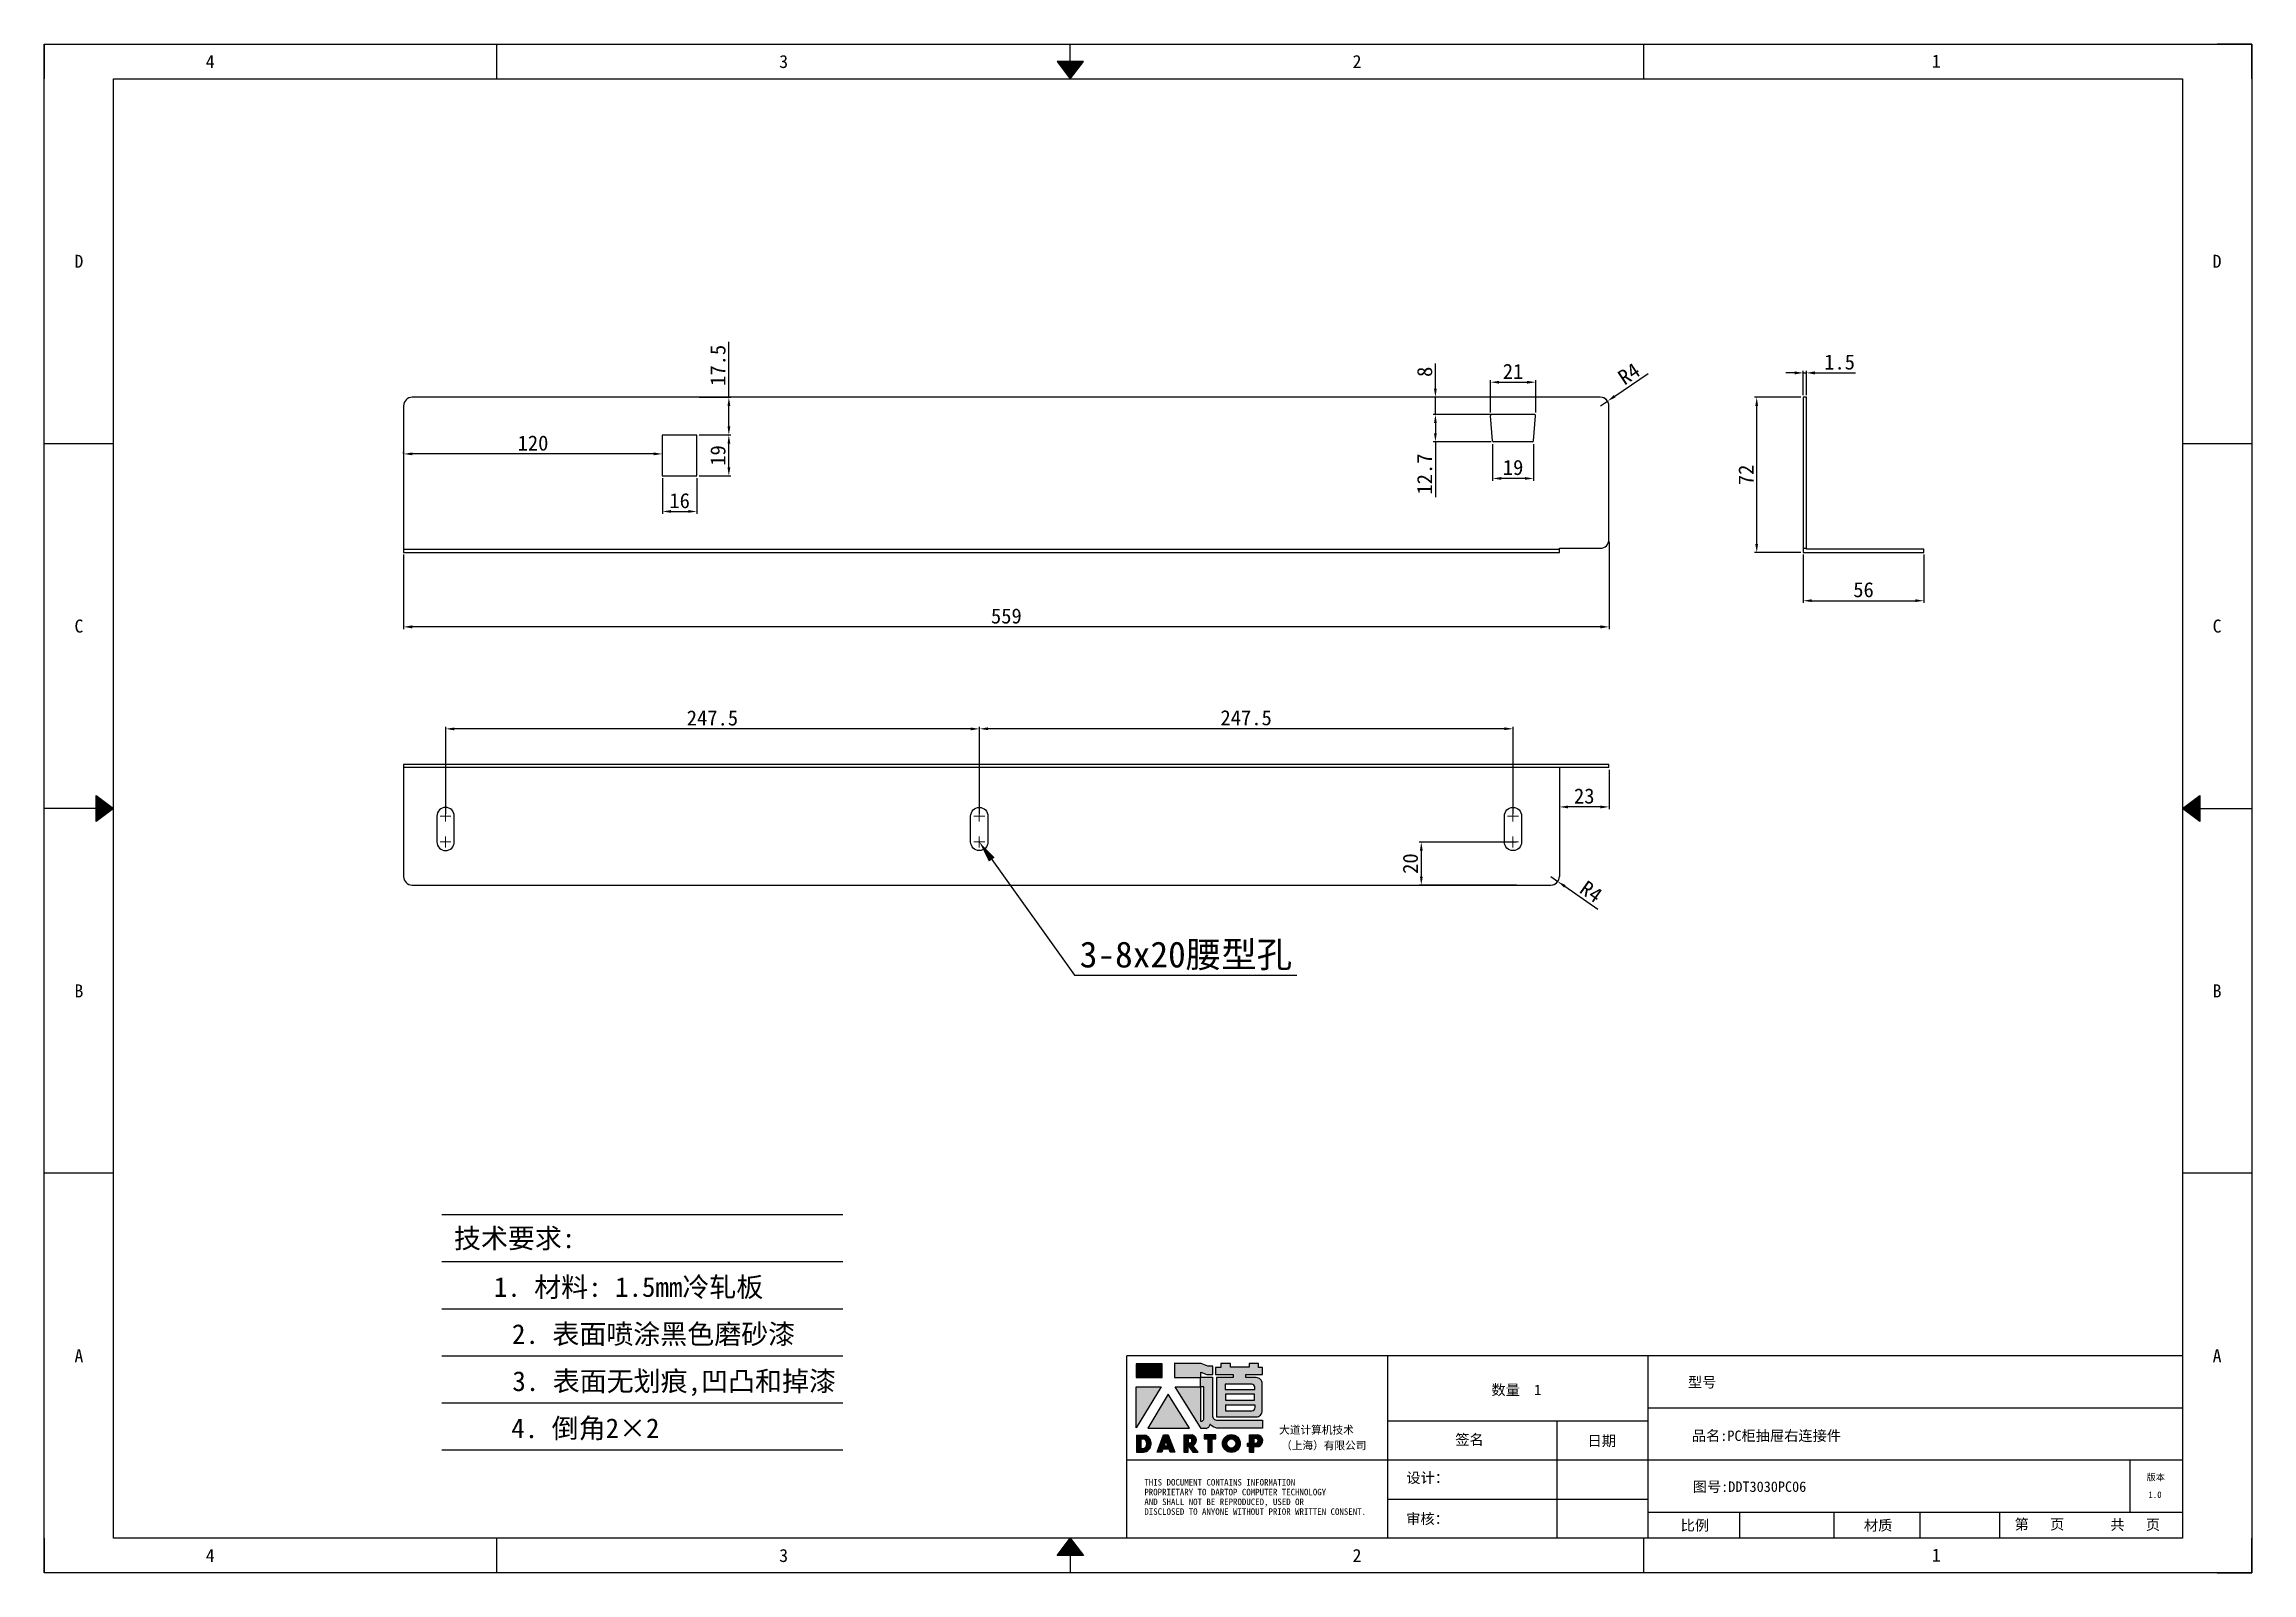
# Model space of a CAD drawing. Header units: millimetres. Extents: x 12436 to 30221, y 8547 to 23793.
# Drawn here: x 18974 to 19998, y 11777 to 12486 of the extents above; entities that cross this region are included whole.
import ezdxf
from ezdxf import colors
from ezdxf.entities.mleader import LeaderData, LeaderLine
from ezdxf.enums import TextEntityAlignment as Align
from ezdxf.math import Vec2, Vec3

# ---------------------------------------------------------------- set-up
doc = ezdxf.new("R2010")
doc.units = ezdxf.units.MM
doc.header["$PDSIZE"] = -1
doc.linetypes.add('CENTER', pattern=[10.16, 6.35, -1.27, 1.27, -1.27])
doc.linetypes.add('DOT', pattern=[0.25, 0, -0.25])
for name, color, linetype in [('4', 7, 'Continuous'), ('print', 30, 'Continuous'), ('点画线', 1, 'CENTER')]:
    doc.layers.add(name, color=color, linetype=linetype)
doc.styles.add('Dartop', font='SIMFANG.TTF')
doc.styles.add('HZ', font='SimSun.ttf')
doc.styles.add('hzHT', font='SIMHEI.TTF')
doc.dimstyles.new('副本 (2) ISO-25', dxfattribs={"dimtxt": 7, "dimasz": 4, "dimexe": 1, "dimexo": 1, "dimgap": 1.524, "dimtad": 1, "dimdec": 1, "dimzin": 0, "dimdsep": 46, "dimtxsty": 'Standard', "dimcen": 2.5, "dimclrd": 4, "dimclre": 4, "dimclrt": 4, "dimadec": 0, "dimazin": 0, "dimtfac": 1, "dimtdec": 1, "dimtmove": 0, "dimatfit": 3, "dimfxl": 1, "dimtzin": 0, "dimarcsym": 0})
doc.dimstyles.new('副本(4) ISO-25', dxfattribs={"dimtxt": 7, "dimasz": 4, "dimexe": 1, "dimexo": 1, "dimgap": 1.524, "dimtad": 1, "dimdec": 0, "dimzin": 0, "dimdsep": 46, "dimtxsty": 'Standard', "dimcen": 2.5, "dimclrd": 4, "dimclre": 4, "dimclrt": 4, "dimadec": 0, "dimazin": 0, "dimtfac": 1, "dimtdec": 0, "dimtmove": 0, "dimatfit": 3, "dimfxl": 1, "dimtzin": 0, "dimarcsym": 0})

msp = doc.modelspace()

# ---------------------------------------------------------------- texts
at = {"color": 0}
for s, height, style, p in [('4', 6.043, 'Dartop', (19051.413, 12478.427)), ('3', 6.043, 'Dartop', (19317.314, 12478.427)), ('2', 6.043, 'Dartop', (19583.215, 12478.427)), ('1', 6.043, 'Dartop', (19851.871, 12478.618)), ('D', 6.043, 'Dartop', (18990.513, 12385.764)), ('D', 6.043, 'Dartop', (19982.067, 12385.764)), ('C', 6.043, 'Dartop', (18990.513, 12216.554)), ('C', 6.043, 'Dartop', (19982.067, 12216.554)), ('B', 6.043, 'Dartop', (18990.513, 12047.345)), ('B', 6.043, 'Dartop', (19982.067, 12047.345)), ('A', 6.043, 'Dartop', (18990.513, 11878.135)), ('A', 6.043, 'Dartop', (19982.067, 11878.135)), ('型号', 4.8346, 'hzHT', (19743.263, 11865.837)), ('数量  1', 4.8346, 'hzHT', (19657.098, 11862.287)), ('签名', 4.8346, 'hzHT', (19635.381, 11839.247)), ('日期', 4.8346, 'hzHT', (19696.726, 11838.652)), ('品名:PC柜抽屉右连接件  ', 4.83457, 'hzHT', (19776.377, 11841.019)), ('图号:DDT3030PC06', 4.83457, 'hzHT', (19765.227, 11817.388)), ('版本', 3.0216, 'hzHT', (19953.633, 11821.767)), ('1.0', 3.0216, 'Dartop', (19953.269, 11813.692)), ('比例', 4.8346, 'hzHT', (19739.892, 11799.447)), ('材质', 4.8346, 'hzHT', (19824.892, 11799.447)), ('第   页', 4.8346, 'hzHT', (19899.679, 11799.949)), ('共   页', 4.8346, 'hzHT', (19944.089, 11799.773)), ('4', 6.043, 'Dartop', (19051.413, 11785.472)), ('3', 6.043, 'Dartop', (19317.314, 11785.472)), ('2', 6.043, 'Dartop', (19583.215, 11785.472)), ('1', 6.043, 'Dartop', (19851.871, 11785.664))]:
    msp.add_text(s, height=height, dxfattribs=dict(at, style=style)).set_placement(p, align=Align.MIDDLE_CENTER)
at = {"style": 'HZ'}
for s, p in [('技术要求:', (19192.585, 11932.606)), ('     1. 材料: 1.5mm冷轧板      ', (19248.532, 11910.011)), ('    2. 表面喷涂黑色磨砂漆', (19244.533, 11888.171)), ('3. 表面无划痕,凹凸和掉漆', (19266.556, 11866.331)), ('4. 倒角2×2         ', (19253.458, 11844.491))]:
    msp.add_text(s, height=9.1728, dxfattribs=at).set_placement(p, align=Align.MIDDLE_CENTER)
at = {"color": 0, "style": 'hzHT'}
for s, height, p in [('THIS DOCUMENT CONTAINS INFORMATION', 3.0216, (19484.61, 11817.914)), ('PROPRIETARY TO DARTOP COMPUTER TECHNOLOGY', 3.0216, (19484.61, 11813.382)), ('设计：', 4.8346, (19606.094, 11819.105)), ('AND SHALL NOT BE REPRODUCED, USED OR', 3.0216, (19484.61, 11808.85)), ('DISCLOSED TO ANYONE WITHOUT PRIOR WRITTEN CONSENT.', 3.0216, (19484.61, 11804.317)), ('审核：', 4.8346, (19606.022, 11800.067))]:
    msp.add_text(s, height=height, dxfattribs=at).set_placement(p)
at = {"layer": '4', "color": 0, "style": 'hzHT'}
for s, p in [('大道计算机技术', (19547.105, 11841.914)), ('（上海）有限公司', (19548.017, 11834.688))]:
    msp.add_text(s, height=3.6259, dxfattribs=at).set_placement(p)

# ---------------------------------------------------------------- blocks, each defined once
blk = doc.blocks.new('*U415')
at = {"color": 254, "linetype": 'Continuous', "extrusion": (0, 0, -1)}
for points in [[(-17, 0.333), (-16.812, 0.25), (-17, 0.5)], [(-17, 0.333), (-17.188, 0.25), (-16.812, 0.25)], [(-17, 0.333), (-17, 0.5), (-17.188, 0.25)]]:
    blk.add_solid(points, dxfattribs=at)
blk = doc.blocks.new('*U414')
at = {"color": 254, "linetype": 'Continuous', "extrusion": (0, 0, -1)}
for points in [[(-33.167, 11), (-33, 11), (-33.25, 11.188)], [(-33.167, 11), (-33.25, 11.188), (-33.25, 10.812)], [(-33.167, 11), (-33.25, 10.812), (-33, 11)]]:
    blk.add_solid(points, dxfattribs=at)
blk = doc.blocks.new('*U416')
at = {"color": 254, "linetype": 'Continuous'}
for points in [[(17, 21.667), (17.188, 21.75), (16.812, 21.75)], [(17, 21.667), (16.812, 21.75), (17, 21.5)], [(17, 21.667), (17, 21.5), (17.188, 21.75)]]:
    blk.add_solid(points, dxfattribs=at)
blk = doc.blocks.new('*U413')
at = {"color": 254, "linetype": 'Continuous', "extrusion": (0, 0, -1)}
for points in [[(-0.833, 11), (-0.75, 10.812), (-0.75, 11.188)], [(-0.833, 11), (-0.75, 11.188), (-1, 11)], [(-0.833, 11), (-1, 11), (-0.75, 10.812)]]:
    blk.add_solid(points, dxfattribs=at)
blk = doc.blocks.new('dadao')
for p, q in [((48, 19.2), (44.9, 10.4)), ((44.9, 10.4), (51.2, 10.4)), ((51.2, 10.4), (48, 19.2))]:
    blk.add_line(p, q)
for points in [[(41.8, 121.6), (41.8, 143.7), (-0.4, 143.7), (-0.4, 121.6), (41.8, 121.6)], [(104.8, 122), (104.8, 130.3), (114.1, 126.3), (124.2, 126.3), (124.2, 139.6), (115.9, 139.6), (105.1, 143.9), (61.5, 143.9)], [(61.7, 144), (61.7, 121.3), (103.9, 121.3)], [(113.4, 38.7), (105.1, 38.7), (63, 106.5), (103.9, 106.5), (103.9, 120.9), (103.9, 121.3)], [(109.7, 53.6), (109.7, 106.2), (104.3, 106.2), (104.3, 50.4), (106.6, 50.4)], [(144.6, 94.4), (144.6, 84.8), (192, 84.8), (192, 94.1), (144.9, 94.1)], [(120.2, 45), (119.5, 45), (119.5, 44.6)], [(0, 28), (0, 0), (11.8, 0)], [(0.1, 28), (14, 28)], [(7.1, 21.8), (7.1, 6.1), (12, 6.1)], [(7.1, 21.8), (11.4, 21.8)], [(76.8, 28.2), (76.8, 0), (84.1, 0), (84.1, 11.1), (91.6, -0.1), (100.3, -0.1), (91.7, 11.1)], [(76.8, 28.2), (90.6, 28.2)], [(84, 22.7), (84, 15.3), (87.2, 15.3)], [(84, 22.7), (87.3, 22.7)], [(183.7, 0), (183.7, 9.6), (180.6, 9.6), (180.6, 14.9), (183.8, 14.9), (183.8, 28.1), (196.1, 28.1), (196.5, 28.1)], [(183.7, 0), (190.9, 0), (190.9, 9.6), (198.8, 9.6)], [(194.9, 22.3), (190.8, 22.3), (190.8, 15), (194.4, 15)]]:
    blk.add_lwpolyline(points)
blk.add_lwpolyline([(137.1, 144.2), (137.1, 137.9), (128.3, 137.9), (128.3, 126.5), (157.3, 126.5), (157.3, 121.5), (130.3, 121.5), (130.3, 57.5), (194.4, 57.5, 0.414214), (204.4, 67.5), (204.4, 111.3, 0.414214), (194.4, 121.3), (177.5, 121.3), (177.5, 126.3), (204.7, 126.3), (204.7, 137.7), (198.2, 137.7), (198.2, 143.9), (183.3, 143.9), (183.3, 138), (153, 138), (153, 144.2), (137.1, 144.2)], format="xyb", close=True)
for points in [[(104.8, 122), (123.4, 122), (123.4, 60, 0.414214), (131.4, 52), (204.8, 52), (204.8, 39.1), (131.7, 39.1)], [(144.3, 110.8), (144.3, 101.8), (192.3, 101.8), (192.3, 105.5, 0.414214), (187.3, 110.5), (144.3, 110.5)], [(144.6, 77), (144.6, 67.5), (187.6, 67.5, 0.414214), (192.6, 72.5), (192.6, 76.4), (144.6, 76.4)]]:
    blk.add_lwpolyline(points, format="xyb")
for points in [[(-0.3, 106.2), (40.4, 106.2), (-0.3, 39.7), (-0.3, 106.2)], [(51.7, 94.1), (18.4, 39.3), (86.2, 39.3)], [(43.8, 28.2), (51.8, 28.2), (62.6, -0.1), (55, -0.1), (53.2, 5), (42.9, 5), (41.1, 0), (33.6, 0)], [(110, 28.1), (110, 21.9), (116, 21.9), (116, -0.1), (123.2, -0.1), (123.2, 22), (129.2, 22), (129.2, 28.1), (110, 28.1)]]:
    blk.add_lwpolyline(points, close=True)
for radius in [14.5, 7.44]:
    blk.add_circle((154.2, 14.2), radius)
for centre, radius, start, end in [((99.2, 60.7), 12.6, 305.6399, 325.969), ((111.6, 46.7), 8.19, 282.9811, 347.6627), ((136, 61.7), 22.9, 226.7358, 259.3209), ((8.5, 13.9), 8.49, 294.2143, 69.7177), ((9.6, 14.2), 14.4, 278.6604, 72.3203), ((86.4, 19), 3.8, 282.527, 76.7196), ((88.6, 19.4), 8.95, 290.6073, 77.2124), ((193.7, 18.7), 3.8, 280.9891, 72.5513), ((195.7, 18.6), 9.51, 288.8959, 85.2442)]:
    blk.add_arc(centre, radius, start, end)
blk = doc.blocks.new('*D433')
at = {"color": 4, "lineweight": -2}
for p, q in [((19700.1, 12255.7), (19700.1, 12215.2)), ((19141.1, 12249.7), (19141.1, 12215.2)), ((19696.1, 12216.2), (19145.1, 12216.2))]:
    blk.add_line(p, q, dxfattribs=at)
at = {"color": 4}
for points in [[(19145.1, 12216.9), (19145.1, 12215.5), (19141.1, 12216.2)], [(19696.1, 12216.9), (19696.1, 12215.5), (19700.1, 12216.2)]]:
    blk.add_solid(points, dxfattribs=at)
at = {"layer": 'Defpoints', "color": 0}
for p in [(19700.1, 12256.7), (19141.1, 12250.7), (19141.1, 12216.2)]:
    blk.add_point(p, dxfattribs=at)
at = {"color": 4, "insert": (19420.6, 12221.2), "char_height": 7, "attachment_point": 5}
blk.add_mtext('559', dxfattribs=at)
blk = doc.blocks.new('*D434')
at = {"color": 4, "lineweight": -2}
for p, q in [((19644.6, 12314.7), (19618.6, 12314.7)), ((19619.6, 12310.7), (19619.6, 12306)), ((19645.5, 12302), (19618.6, 12302)), ((19619.6, 12302), (19619.6, 12276.3))]:
    blk.add_line(p, q, dxfattribs=at)
at = {"color": 4}
for points in [[(19618.9, 12310.7), (19620.2, 12310.7), (19619.6, 12314.7)], [(19618.9, 12306), (19620.2, 12306), (19619.6, 12302)]]:
    blk.add_solid(points, dxfattribs=at)
at = {"layer": 'Defpoints', "color": 0}
for p in [(19645.6, 12314.7), (19619.6, 12302), (19646.5, 12302)]:
    blk.add_point(p, dxfattribs=at)
at = {"color": 4, "insert": (19614.6, 12287.1), "char_height": 7, "attachment_point": 5, "rotation": 90}
blk.add_mtext('12.7', dxfattribs=at)
blk = doc.blocks.new('*D435')
at = {"color": 4, "lineweight": -2}
for p, q in [((19408.1, 12129.4), (19408.1, 12169.9)), ((19651.6, 12168.9), (19412.1, 12168.9)), ((19655.6, 12129.4), (19655.6, 12169.9))]:
    blk.add_line(p, q, dxfattribs=at)
at = {"color": 4}
for points in [[(19412.1, 12169.6), (19412.1, 12168.3), (19408.1, 12168.9)], [(19651.6, 12169.6), (19651.6, 12168.3), (19655.6, 12168.9)]]:
    blk.add_solid(points, dxfattribs=at)
at = {"layer": 'Defpoints', "color": 0}
for p in [(19408.1, 12168.9), (19408.1, 12128.4), (19655.6, 12128.4)]:
    blk.add_point(p, dxfattribs=at)
at = {"color": 4, "insert": (19531.8, 12174), "char_height": 7, "attachment_point": 5}
blk.add_mtext('247.5', dxfattribs=at)
blk = doc.blocks.new('*D436')
at = {"color": 4, "lineweight": -2}
for p, q in [((19160.6, 12129.4), (19160.6, 12169.9)), ((19404.1, 12168.9), (19164.6, 12168.9)), ((19408.1, 12129.4), (19408.1, 12169.9))]:
    blk.add_line(p, q, dxfattribs=at)
at = {"color": 4}
for points in [[(19164.6, 12169.5), (19164.6, 12168.2), (19160.6, 12168.9)], [(19404.1, 12169.5), (19404.1, 12168.2), (19408.1, 12168.9)]]:
    blk.add_solid(points, dxfattribs=at)
at = {"layer": 'Defpoints', "color": 0}
for p in [(19160.6, 12168.9), (19160.6, 12128.4), (19408.1, 12128.4)]:
    blk.add_point(p, dxfattribs=at)
at = {"color": 4, "insert": (19284.3, 12173.9), "char_height": 7, "attachment_point": 5}
blk.add_mtext('247.5', dxfattribs=at)
blk = doc.blocks.new('*D437')
at = {"color": 4, "lineweight": -2}
for p, q in [((19657.1, 12116.4), (19612, 12116.4)), ((19613, 12112.4), (19613, 12100.4)), ((19657.1, 12096.4), (19612, 12096.4))]:
    blk.add_line(p, q, dxfattribs=at)
at = {"color": 4}
for points in [[(19612.4, 12112.4), (19613.7, 12112.4), (19613, 12116.4)], [(19612.4, 12100.4), (19613.7, 12100.4), (19613, 12096.4)]]:
    blk.add_solid(points, dxfattribs=at)
at = {"layer": 'Defpoints', "color": 0}
for p in [(19658.1, 12116.4), (19613, 12096.4), (19658.1, 12096.4)]:
    blk.add_point(p, dxfattribs=at)
at = {"color": 4, "insert": (19608, 12106.4), "char_height": 7, "attachment_point": 5, "rotation": 90}
blk.add_mtext('20', dxfattribs=at)
blk = doc.blocks.new('*D438')
at = {"color": 4, "lineweight": -2}
for p, q in [((19677.1, 12149.9), (19677.1, 12131.7)), ((19700.1, 12149.9), (19700.1, 12131.7)), ((19696.1, 12132.7), (19681.1, 12132.7))]:
    blk.add_line(p, q, dxfattribs=at)
at = {"color": 4}
for points in [[(19681.1, 12133.3), (19681.1, 12132), (19677.1, 12132.7)], [(19696.1, 12133.3), (19696.1, 12132), (19700.1, 12132.7)]]:
    blk.add_solid(points, dxfattribs=at)
at = {"layer": 'Defpoints', "color": 0}
for p in [(19677.1, 12150.9), (19700.1, 12150.9), (19677.1, 12132.7)]:
    blk.add_point(p, dxfattribs=at)
at = {"color": 4, "insert": (19688.6, 12137.7), "char_height": 7, "attachment_point": 5}
blk.add_mtext('23', dxfattribs=at)
blk = doc.blocks.new('*D439')
at = {"color": 4, "lineweight": -2}
for p, q in [((19645.1, 12315.7), (19645.1, 12330.7)), ((19649.1, 12329.7), (19662.1, 12329.7)), ((19666.1, 12315.7), (19666.1, 12330.7))]:
    blk.add_line(p, q, dxfattribs=at)
at = {"color": 4}
for points in [[(19649.1, 12330.3), (19649.1, 12329), (19645.1, 12329.7)], [(19662.1, 12330.3), (19662.1, 12329), (19666.1, 12329.7)]]:
    blk.add_solid(points, dxfattribs=at)
at = {"layer": 'Defpoints', "color": 0}
for p in [(19666.1, 12329.7), (19645.1, 12314.7), (19666.1, 12314.7)]:
    blk.add_point(p, dxfattribs=at)
at = {"color": 4, "insert": (19655.6, 12334.7), "char_height": 7, "attachment_point": 5}
blk.add_mtext('21', dxfattribs=at)
blk = doc.blocks.new('*D440')
at = {"color": 4, "lineweight": -2}
for p, q in [((19646.1, 12301), (19646.1, 12284)), ((19665.1, 12301), (19665.1, 12284)), ((19661.1, 12285), (19650.1, 12285))]:
    blk.add_line(p, q, dxfattribs=at)
at = {"color": 4}
for points in [[(19650.1, 12285.7), (19650.1, 12284.4), (19646.1, 12285)], [(19661.1, 12285.7), (19661.1, 12284.4), (19665.1, 12285)]]:
    blk.add_solid(points, dxfattribs=at)
at = {"layer": 'Defpoints', "color": 0}
for p in [(19646.1, 12302), (19665.1, 12302), (19646.1, 12285)]:
    blk.add_point(p, dxfattribs=at)
at = {"color": 4, "insert": (19655.6, 12290.1), "char_height": 7, "attachment_point": 5}
blk.add_mtext('19', dxfattribs=at)
blk = doc.blocks.new('*D441')
at = {"color": 4, "lineweight": -2}
for p, q in [((19619.6, 12326.7), (19619.6, 12338.4)), ((19654.6, 12322.7), (19618.6, 12322.7)), ((19619.6, 12314.7), (19619.6, 12322.7)), ((19654.6, 12314.7), (19618.6, 12314.7)), ((19619.6, 12310.7), (19619.6, 12306.7))]:
    blk.add_line(p, q, dxfattribs=at)
at = {"color": 4}
for points in [[(19618.9, 12326.7), (19620.2, 12326.7), (19619.6, 12322.7)], [(19618.9, 12310.7), (19620.2, 12310.7), (19619.6, 12314.7)]]:
    blk.add_solid(points, dxfattribs=at)
at = {"layer": 'Defpoints', "color": 0}
for p in [(19619.6, 12322.7), (19655.6, 12322.7), (19655.6, 12314.7)]:
    blk.add_point(p, dxfattribs=at)
at = {"color": 4, "insert": (19614.6, 12334.5), "char_height": 7, "attachment_point": 5, "rotation": 90}
blk.add_mtext('8', dxfattribs=at)
blk = doc.blocks.new('*D442')
at = {"color": 4, "lineweight": -2}
for p, q in [((19141.1, 12296.7), (19141.1, 12297.4)), ((19257.1, 12296.4), (19145.1, 12296.4)), ((19261.1, 12296.7), (19261.1, 12297.4))]:
    blk.add_line(p, q, dxfattribs=at)
at = {"color": 4}
for points in [[(19145.1, 12297.1), (19145.1, 12295.8), (19141.1, 12296.4)], [(19257.1, 12297.1), (19257.1, 12295.8), (19261.1, 12296.4)]]:
    blk.add_solid(points, dxfattribs=at)
at = {"layer": 'Defpoints', "color": 0}
for p in [(19141.1, 12296.4), (19141.1, 12295.7), (19261.1, 12295.7)]:
    blk.add_point(p, dxfattribs=at)
at = {"color": 4, "insert": (19201.1, 12301.4), "char_height": 7, "attachment_point": 5}
blk.add_mtext('120', dxfattribs=at)
blk = doc.blocks.new('*D443')
at = {"color": 4, "lineweight": -2}
for p, q in [((19278.1, 12305.2), (19292.9, 12305.2)), ((19291.9, 12290.2), (19291.9, 12301.2)), ((19278.1, 12286.2), (19292.9, 12286.2))]:
    blk.add_line(p, q, dxfattribs=at)
at = {"color": 4}
for points in [[(19291.3, 12301.2), (19292.6, 12301.2), (19291.9, 12305.2)], [(19291.3, 12290.2), (19292.6, 12290.2), (19291.9, 12286.2)]]:
    blk.add_solid(points, dxfattribs=at)
at = {"layer": 'Defpoints', "color": 0}
for p in [(19277.1, 12305.2), (19291.9, 12305.2), (19277.1, 12286.2)]:
    blk.add_point(p, dxfattribs=at)
at = {"color": 4, "insert": (19286.9, 12295.7), "char_height": 7, "attachment_point": 5, "rotation": 90}
blk.add_mtext('19', dxfattribs=at)
blk = doc.blocks.new('*D444')
at = {"color": 4, "lineweight": -2}
for p, q in [((19291.9, 12322.7), (19291.9, 12348.4)), ((19278.1, 12322.7), (19292.9, 12322.7)), ((19291.9, 12309.2), (19291.9, 12318.7)), ((19278.1, 12305.2), (19292.9, 12305.2))]:
    blk.add_line(p, q, dxfattribs=at)
at = {"color": 4}
for points in [[(19291.3, 12318.7), (19292.6, 12318.7), (19291.9, 12322.7)], [(19291.3, 12309.2), (19292.6, 12309.2), (19291.9, 12305.2)]]:
    blk.add_solid(points, dxfattribs=at)
at = {"layer": 'Defpoints', "color": 0}
for p in [(19277.1, 12322.7), (19291.9, 12322.7), (19277.1, 12305.2)]:
    blk.add_point(p, dxfattribs=at)
at = {"color": 4, "insert": (19286.9, 12337.5), "char_height": 7, "attachment_point": 5, "rotation": 90}
blk.add_mtext('17.5', dxfattribs=at)
blk = doc.blocks.new('*D445')
at = {"color": 4, "lineweight": -2}
for p, q in [((19718.2, 12333.5), (19702.7, 12323.1)), ((19696.1, 12318.7), (19699.4, 12320.9))]:
    blk.add_line(p, q, dxfattribs=at)
blk.add_arc((19696.1, 12318.7), 4, 19.491, 75.6761, dxfattribs=at)
at = {"color": 4}
blk.add_solid([(19702.3, 12323.7), (19703.1, 12322.6), (19699.4, 12320.9)], dxfattribs=at)
at = {"layer": 'Defpoints', "color": 0}
for p in [(19696.1, 12318.7), (19699.4, 12320.9)]:
    blk.add_point(p, dxfattribs=at)
at = {"color": 4, "insert": (19709.3, 12333.6), "char_height": 7, "attachment_point": 5, "rotation": 33.815}
blk.add_mtext('R4', dxfattribs=at)
blk = doc.blocks.new('*D446')
at = {"color": 4, "lineweight": -2}
for p, q in [((19673.1, 12100.4), (19676.3, 12098.1)), ((19694.9, 12085.1), (19679.6, 12095.8))]:
    blk.add_line(p, q, dxfattribs=at)
blk.add_arc((19673.1, 12100.4), 4, 284.3239, 339.2966, dxfattribs=at)
at = {"color": 4}
blk.add_solid([(19680, 12096.4), (19679.2, 12095.3), (19676.3, 12098.1)], dxfattribs=at)
at = {"layer": 'Defpoints', "color": 0}
for p in [(19673.1, 12100.4), (19676.3, 12098.1)]:
    blk.add_point(p, dxfattribs=at)
at = {"color": 4, "insert": (19691.8, 12093.4), "char_height": 7, "attachment_point": 5, "rotation": 324.9727}
blk.add_mtext('R4', dxfattribs=at)
blk = doc.blocks.new('*D447')
at = {"color": 4, "lineweight": -2}
for p, q in [((19789.1, 12322.7), (19767.6, 12322.7)), ((19768.6, 12254.7), (19768.6, 12318.7)), ((19789.1, 12250.7), (19767.6, 12250.7))]:
    blk.add_line(p, q, dxfattribs=at)
at = {"color": 4}
for points in [[(19767.9, 12318.7), (19769.2, 12318.7), (19768.6, 12322.7)], [(19767.9, 12254.7), (19769.2, 12254.7), (19768.6, 12250.7)]]:
    blk.add_solid(points, dxfattribs=at)
at = {"layer": 'Defpoints', "color": 0}
for p in [(19768.6, 12322.7), (19790.1, 12322.7), (19790.1, 12250.7)]:
    blk.add_point(p, dxfattribs=at)
at = {"color": 4, "insert": (19763.6, 12286.7), "char_height": 7, "attachment_point": 5, "rotation": 90}
blk.add_mtext('72', dxfattribs=at)
blk = doc.blocks.new('*D448')
at = {"color": 4, "lineweight": -2}
for p, q in [((19790.1, 12249.7), (19790.1, 12227.3)), ((19846.1, 12249.7), (19846.1, 12227.3)), ((19794.1, 12228.3), (19842.1, 12228.3))]:
    blk.add_line(p, q, dxfattribs=at)
at = {"color": 4}
for points in [[(19794.1, 12229), (19794.1, 12227.7), (19790.1, 12228.3)], [(19842.1, 12229), (19842.1, 12227.7), (19846.1, 12228.3)]]:
    blk.add_solid(points, dxfattribs=at)
at = {"layer": 'Defpoints', "color": 0}
for p in [(19790.1, 12250.7), (19846.1, 12250.7), (19846.1, 12228.3)]:
    blk.add_point(p, dxfattribs=at)
at = {"color": 4, "insert": (19818.1, 12233.4), "char_height": 7, "attachment_point": 5}
blk.add_mtext('56', dxfattribs=at)
blk = doc.blocks.new('*D466')
at = {"color": 4, "lineweight": -2}
for p, q in [((19786.1, 12334), (19782.1, 12334)), ((19790.1, 12323.7), (19790.1, 12335)), ((19790.1, 12334), (19791.6, 12334)), ((19791.6, 12323.7), (19791.6, 12335)), ((19795.6, 12334), (19814.4, 12334))]:
    blk.add_line(p, q, dxfattribs=at)
at = {"color": 4}
for points in [[(19786.1, 12334.7), (19786.1, 12333.3), (19790.1, 12334)], [(19795.6, 12334.7), (19795.6, 12333.3), (19791.6, 12334)]]:
    blk.add_solid(points, dxfattribs=at)
at = {"layer": 'Defpoints', "color": 0}
for p in [(19791.6, 12334), (19790.1, 12322.7), (19791.6, 12322.7)]:
    blk.add_point(p, dxfattribs=at)
at = {"color": 4, "insert": (19807, 12339), "char_height": 7, "attachment_point": 5}
blk.add_mtext('1.5', dxfattribs=at)
blk = doc.blocks.new('*D467')
at = {"color": 4, "lineweight": -2}
for p, q in [((19261.1, 12285.2), (19261.1, 12268.7)), ((19277.1, 12285.2), (19277.1, 12268.7)), ((19265.1, 12269.7), (19273.1, 12269.7))]:
    blk.add_line(p, q, dxfattribs=at)
at = {"color": 4}
for points in [[(19265.1, 12270.4), (19265.1, 12269.1), (19261.1, 12269.7)], [(19273.1, 12270.4), (19273.1, 12269.1), (19277.1, 12269.7)]]:
    blk.add_solid(points, dxfattribs=at)
at = {"layer": 'Defpoints', "color": 0}
for p in [(19261.1, 12286.2), (19277.1, 12286.2), (19277.1, 12269.7)]:
    blk.add_point(p, dxfattribs=at)
at = {"color": 4, "insert": (19269.1, 12274.7), "char_height": 7, "attachment_point": 5}
blk.add_mtext('16', dxfattribs=at)

# ---------------------------------------------------------------- dimensions: what is measured, and where the dimension line sits
for base, p1, p2, angle, dimstyle, picture, middle in [((19291.929, 12322.678), (19277.056, 12305.177), (19277.056, 12322.678), 90, '副本 (2) ISO-25', '*D444', (19286.905, 12337.535)), ((19666.053, 12329.668), (19645.053, 12314.678), (19666.053, 12314.678), 180, '副本(4) ISO-25', '*D439', (19655.553, 12334.692)), ((19768.58, 12322.678), (19790.094, 12250.678), (19790.094, 12322.678), 90, '副本(4) ISO-25', '*D447', (19763.556, 12286.678)), ((19141.053, 12296.423), (19261.056, 12295.677), (19141.053, 12295.677), 180, '副本(4) ISO-25', '*D442', (19201.055, 12301.447)), ((19619.582, 12301.978), (19645.594, 12314.678), (19646.515, 12301.978), 90, '副本 (2) ISO-25', '*D434', (19614.558, 12287.121)), ((19291.929, 12305.177), (19277.056, 12286.177), (19277.056, 12305.177), 90, '副本(4) ISO-25', '*D443', (19286.905, 12295.677)), ((19646.053, 12285.037), (19665.053, 12301.978), (19646.053, 12301.978), 180, '副本(4) ISO-25', '*D440', (19655.553, 12290.061)), ((19160.553, 12168.868), (19408.053, 12128.435), (19160.553, 12128.435), 180, '副本 (2) ISO-25', '*D436', (19284.303, 12173.892)), ((19408.053, 12168.938), (19655.553, 12128.435), (19408.053, 12128.435), 180, '副本 (2) ISO-25', '*D435', (19531.803, 12173.962)), ((19677.053, 12132.663), (19700.053, 12150.935), (19677.053, 12150.935), 180, '副本(4) ISO-25', '*D438', (19688.553, 12137.687)), ((19613.023, 12096.435), (19658.053, 12116.435), (19658.053, 12096.435), 90, '副本(4) ISO-25', '*D437', (19607.999, 12106.435))]:
    dim = msp.add_linear_dim(base=base, p1=p1, p2=p2, angle=angle, dimstyle=dimstyle)
    dim.commit()
    dim.dimension.update_dxf_attribs({"geometry": picture, "text_midpoint": middle})
for base, p1, p2, angle, picture, middle in [((19619.582, 12322.678), (19655.553, 12314.678), (19655.553, 12322.678), 90, '*D441', (19619.582, 12334.535)), ((19141.053, 12216.198), (19700.053, 12256.678), (19141.053, 12250.678), 180, '*D433', (19420.553, 12216.198))]:
    dim = msp.add_linear_dim(base=base, p1=p1, p2=p2, angle=angle, dimstyle='副本(4) ISO-25')
    dim.commit()
    dim.dimension.update_dxf_attribs({"geometry": picture, "text_midpoint": middle, "dimtype": 160})
for center, mpoint, picture, middle in [((19696.053, 12318.678), (19699.376, 12320.904), '*D445', (19709.34, 12333.625)), ((19673.053, 12100.435), (19676.328, 12098.139), '*D446', (19691.788, 12093.438))]:
    dim = msp.add_radius_dim(center=center, mpoint=mpoint, dimstyle='副本(4) ISO-25')
    dim.commit()
    dim.dimension.update_dxf_attribs({"geometry": picture, "text_midpoint": middle})
dim = msp.add_linear_dim(base=(19791.594, 12334.002), p1=(19790.094, 12322.678), p2=(19791.594, 12322.678), dimstyle='副本 (2) ISO-25')
dim.commit()
dim.dimension.update_dxf_attribs({"geometry": '*D466', "text_midpoint": (19807.036, 12334.002), "dimtype": 160})
for base, p1, p2, picture, middle in [((19277.056, 12269.72), (19261.056, 12286.177), (19277.056, 12286.177), '*D467', (19269.056, 12274.744)), ((19846.094, 12228.336), (19790.094, 12250.678), (19846.094, 12250.678), '*D448', (19818.094, 12233.36))]:
    dim = msp.add_linear_dim(base=base, p1=p1, p2=p2, dimstyle='副本(4) ISO-25')
    dim.commit()
    dim.dimension.update_dxf_attribs({"geometry": picture, "text_midpoint": middle})

# ---------------------------------------------------------------- hatches: boundary and pattern name
for points in [[(19492.837, 11874.392), (19480.783, 11874.392), (19480.783, 11868.095), (19492.837, 11868.095)], [(19492.449, 11863.688), (19480.815, 11863.688), (19480.815, 11844.694)], [(19495.674, 11860.241), (19486.164, 11844.567), (19505.528, 11844.567)], [(19517.824, 11841.36), (19512.321, 11841.36), (19512.321, 11839.614), (19514.038, 11839.614), (19514.038, 11833.322), (19516.094, 11833.322), (19516.094, 11839.618), (19517.824, 11839.618)]]:
    msp.add_hatch(color=0).paths.add_polyline_path(points)
h = msp.add_hatch(color=0)
h.paths.add_polyline_path([(19510.85, 11870.565), (19513.511, 11869.416), (19516.387, 11869.416), (19516.387, 11873.222), (19514.014, 11873.222), (19510.922, 11874.443), (19498.532, 11874.443), (19498.532, 11868.005), (19510.588, 11868.005), (19510.588, 11867.875), (19510.588, 11863.76), (19498.898, 11863.76), (19510.921, 11844.41), (19513.302, 11844.41, 0.27937482), (19515.041, 11846.1), (19515.041, 11846.189), (19515.251, 11846.189, 0.14314537), (19518.528, 11844.521), (19539.422, 11844.521), (19539.422, 11848.191), (19518.439, 11848.191, -0.41421356), (19516.154, 11850.476), (19516.154, 11868.209), (19510.85, 11868.209)])
h.paths.add_polyline_path([(19510.709, 11863.678), (19512.241, 11863.678), (19512.241, 11848.659, -0.08893574), (19511.353, 11847.746), (19510.704, 11847.746)], flags=16)
h = msp.add_hatch(color=0)
h.paths.add_polyline_path([(19539.386, 11872.689), (19537.527, 11872.689), (19537.527, 11874.458), (19533.278, 11874.458), (19533.278, 11872.778), (19524.603, 11872.778), (19524.603, 11874.546), (19520.06, 11874.546), (19520.06, 11872.745), (19517.549, 11872.745), (19517.549, 11869.485), (19525.834, 11869.485), (19525.834, 11868.043), (19518.114, 11868.043), (19518.114, 11849.787), (19536.441, 11849.787, 0.41421356), (19539.297, 11852.644), (19539.297, 11865.146, 0.41421356), (19536.441, 11868.003), (19531.596, 11868.003), (19531.596, 11869.418), (19539.386, 11869.418)])
h.paths.add_polyline_path([(19534.417, 11864.908, -0.41421356), (19535.845, 11863.479), (19535.845, 11862.432), (19522.124, 11862.432), (19522.124, 11864.908)], flags=16)
h.paths.add_polyline_path([(19535.756, 11860.221), (19535.756, 11857.568), (19522.213, 11857.568), (19522.213, 11860.221)], flags=16)
h.paths.add_polyline_path([(19535.933, 11855.181), (19535.933, 11854.045, -0.41421356), (19534.505, 11852.617), (19522.213, 11852.617), (19522.213, 11855.181)], flags=16)
h = msp.add_hatch(color=0)
h.paths.add_polyline_path([(19484.892, 11841.331), (19480.901, 11841.331), (19480.901, 11833.346), (19484.262, 11833.346, 0.79301591)])
h.paths.add_polyline_path([(19484.321, 11835.095), (19482.926, 11835.095), (19482.926, 11839.583), (19484.167, 11839.583, -0.67136089)], flags=16)
h = msp.add_hatch(color=0)
h.paths.add_polyline_path([(19495.704, 11841.397), (19493.426, 11841.397), (19490.497, 11833.338), (19492.654, 11833.338), (19493.162, 11834.766), (19496.085, 11834.766), (19496.604, 11833.32), (19498.778, 11833.32)])
h.paths.add_polyline_path([(19495.526, 11836.306), (19493.715, 11836.306), (19494.604, 11838.838)], flags=16)
h = msp.add_hatch(color=0)
h.paths.add_polyline_path([(19506.775, 11841.391), (19502.85, 11841.391), (19502.85, 11833.333), (19504.924, 11833.333), (19504.924, 11836.528), (19507.056, 11833.304), (19509.562, 11833.304), (19507.109, 11836.508, 0.74405494)])
h.paths.add_polyline_path([(19504.905, 11837.721), (19504.905, 11839.837), (19505.832, 11839.837, -0.79680897), (19505.818, 11837.721)], flags=16)
h = msp.add_hatch(color=0)
h.paths.add_polyline_path([(19520.816, 11837.391, 1), (19529.09, 11837.391, 1)])
h.paths.add_polyline_path([(19527.079, 11837.391, -1), (19522.828, 11837.391, -1)], flags=16)
h = msp.add_hatch(color=0)
h.paths.add_polyline_path([(19537.027, 11841.372), (19536.908, 11841.372), (19533.409, 11841.372), (19533.409, 11837.612), (19532.48, 11837.612), (19532.48, 11836.085), (19533.394, 11836.085), (19533.394, 11833.347), (19535.437, 11833.347), (19535.437, 11836.096), (19537.681, 11836.096, 0.81230381)])
h.paths.add_polyline_path([(19535.406, 11837.622), (19535.406, 11839.726), (19536.569, 11839.726, -0.77821343), (19536.45, 11837.622)], flags=16)

# ---------------------------------------------------------------- linework, layer by layer
at = {"color": 0, "linetype": 'DOT'}
for p, q in [((18974.398, 12486.484), (19982.067, 12486.484)), ((18974.398, 11793.53), (18974.398, 12470.369)), ((19998.182, 12470.369), (19998.182, 11793.53)), ((19982.067, 11777.415), (18974.398, 11777.415))]:
    msp.add_line(p, q, dxfattribs=at)
at = {"color": 0}
for p, q in [((18974.398, 12486.484), (18974.398, 12470.369)), ((18974.398, 12486.484), (18974.398, 12486.484)), ((19184.364, 12470.369), (19184.364, 12486.484)), ((19450.265, 12478.427), (19450.265, 12486.484)), ((19716.166, 12470.369), (19716.166, 12486.484)), ((19998.182, 12486.484), (19982.067, 12486.484)), ((19998.182, 12470.369), (19998.182, 12486.484)), ((19006.629, 11793.53), (19006.629, 12470.369)), ((19006.629, 12470.369), (19965.952, 12470.369)), ((19965.952, 12470.369), (19965.952, 11793.53)), ((19006.629, 12301.159), (18974.398, 12301.159)), ((19998.182, 12301.159), (19965.952, 12301.159)), ((18998.571, 12131.949), (18974.398, 12131.949)), ((19974.01, 12131.949), (19998.182, 12131.949)), ((19006.629, 11962.74), (18974.398, 11962.74)), ((19998.182, 11962.74), (19965.952, 11962.74)), ((19965.952, 11878.135), (19476.452, 11878.135)), ((19476.452, 11793.53), (19476.452, 11878.135)), ((19597.316, 11878.135), (19597.316, 11793.53)), ((19718.18, 11793.53), (19718.18, 11878.135)), ((19597.316, 11847.919), (19718.18, 11847.919)), ((19675.878, 11847.919), (19675.878, 11793.53)), ((19718.18, 11853.962), (19965.952, 11853.962)), ((19476.452, 11829.789), (19597.316, 11829.789)), ((19597.316, 11829.789), (19965.952, 11829.789)), ((19941.779, 11805.616), (19941.779, 11829.789)), ((19597.316, 11811.659), (19718.18, 11811.659)), ((19718.18, 11805.616), (19965.952, 11805.616)), ((19760.703, 11793.53), (19760.703, 11805.616)), ((19804.526, 11793.53), (19804.526, 11805.616)), ((19844.365, 11793.53), (19844.365, 11805.616)), ((19881.347, 11793.53), (19881.347, 11805.616)), ((18974.398, 11793.53), (18974.398, 11777.415)), ((19965.952, 11793.53), (19006.629, 11793.53)), ((19184.364, 11777.415), (19184.364, 11793.53)), ((19450.265, 11785.472), (19450.265, 11777.415)), ((19716.166, 11777.415), (19716.166, 11793.53)), ((19998.182, 11777.415), (19998.182, 11793.53)), ((18974.398, 11777.415), (18974.398, 11777.415)), ((19982.067, 11777.415), (19998.182, 11777.415))]:
    msp.add_line(p, q, dxfattribs=at)
for p, q in [((19141.053, 12318.678), (19141.053, 12250.678)), ((19696.053, 12322.678), (19145.053, 12322.678)), ((19700.053, 12256.678), (19700.053, 12318.678)), ((19790.094, 12322.678), (19790.094, 12250.678)), ((19791.594, 12322.678), (19790.094, 12322.678)), ((19791.594, 12252.178), (19791.594, 12322.678)), ((19646.017, 12302.439), (19645.095, 12314.139)), ((19665.512, 12314.678), (19645.594, 12314.678)), ((19665.089, 12302.439), (19666.01, 12314.139)), ((19664.591, 12301.978), (19646.515, 12301.978)), ((19141.053, 12252.178), (19677.053, 12252.178)), ((19141.053, 12250.678), (19677.053, 12250.678)), ((19677.053, 12252.678), (19696.053, 12252.678)), ((19677.053, 12250.678), (19677.053, 12252.678)), ((19790.094, 12252.678), (19791.594, 12252.678)), ((19790.094, 12250.678), (19846.094, 12250.678)), ((19846.094, 12252.178), (19791.594, 12252.178)), ((19846.094, 12250.678), (19846.094, 12252.178)), ((19700.053, 12152.435), (19141.053, 12152.435)), ((19141.053, 12152.435), (19141.053, 12100.435)), ((19700.053, 12150.935), (19700.053, 12152.435)), ((19700.053, 12150.935), (19141.053, 12150.935)), ((19677.053, 12150.935), (19677.053, 12100.435)), ((19145.053, 12096.435), (19673.053, 12096.435))]:
    msp.add_line(p, q)
for points in [[(19450.265, 12470.369), (19456.308, 12478.427), (19444.222, 12478.427), (19450.265, 12470.369)], [(19006.629, 12131.949), (18998.571, 12125.906), (18998.571, 12137.993), (19006.629, 12131.949)], [(19965.952, 12131.949), (19974.01, 12137.993), (19974.01, 12125.906), (19965.952, 12131.949)], [(19450.265, 11793.53), (19456.308, 11785.472), (19444.222, 11785.472), (19450.265, 11793.53)]]:
    msp.add_lwpolyline(points, close=True, dxfattribs=at)
msp.add_lwpolyline([(19277.056, 12305.177), (19261.056, 12305.177), (19261.056, 12286.177), (19277.056, 12286.177)], close=True)
for points in [[(19160.553, 12132.435), (19160.553, 12132.435, 0.41421356), (19156.553, 12128.435), (19156.553, 12116.435, 0.41421356), (19160.553, 12112.435), (19160.553, 12112.435, 0.41421356), (19164.553, 12116.435), (19164.553, 12128.435, 0.41421356)], [(19408.053, 12132.435), (19408.053, 12132.435, -0.41421356), (19412.053, 12128.435), (19412.053, 12116.435, -0.41421356), (19408.053, 12112.435), (19408.053, 12112.435, -0.41421356), (19404.053, 12116.435), (19404.053, 12128.435, -0.41421356)], [(19655.553, 12132.435), (19655.553, 12132.435, -0.41421356), (19659.553, 12128.435), (19659.553, 12116.435, -0.41421356), (19655.553, 12112.435), (19655.553, 12112.435, -0.41421356), (19651.553, 12116.435), (19651.553, 12128.435, -0.41421356)]]:
    msp.add_lwpolyline(points, format="xyb", close=True)
for centre, radius, start, end in [((19145.053, 12318.678), 4, 90, 180), ((19696.053, 12318.678), 4, 0, 90), ((19645.594, 12314.178), 0.5, 90, 184.502189), ((19665.512, 12314.178), 0.5, 355.497811, 90), ((19646.515, 12302.478), 0.5, 184.502189, 270), ((19664.591, 12302.478), 0.5, 270, 355.497811), ((19696.053, 12256.678), 4, 270, 0), ((19145.053, 12100.435), 4, 180, 270), ((19673.053, 12100.435), 4, 270, 0)]:
    msp.add_arc(centre, radius, start, end)
at = {"layer": 'Defpoints'}
for p, q in [((19158.804, 11943.628), (19344.819, 11943.628)), ((19158.804, 11921.788), (19344.819, 11921.788)), ((19158.804, 11921.788), (19344.819, 11921.788)), ((19158.804, 11899.948), (19344.819, 11899.948)), ((19158.804, 11878.108), (19344.819, 11878.108)), ((19158.804, 11856.268), (19344.819, 11856.268)), ((19158.804, 11834.428), (19344.819, 11834.428))]:
    msp.add_line(p, q, dxfattribs=at)
at = {"layer": 'print', "color": 4}
msp.add_lwpolyline([(18974.398, 12486.484), (19998.182, 12486.484), (19998.182, 11777.415), (18974.398, 11777.415)], close=True, dxfattribs=at)
at = {"layer": '点画线', "lineweight": 0}
for p, q in [((19163.053, 12128.435), (19158.053, 12128.435)), ((19160.553, 12125.935), (19160.553, 12130.935)), ((19410.553, 12128.435), (19405.553, 12128.435)), ((19408.053, 12125.935), (19408.053, 12130.935)), ((19658.053, 12128.435), (19653.053, 12128.435)), ((19655.553, 12125.935), (19655.553, 12130.935)), ((19163.053, 12116.435), (19158.053, 12116.435)), ((19160.553, 12113.935), (19160.553, 12118.935)), ((19410.553, 12116.435), (19405.553, 12116.435)), ((19408.053, 12113.935), (19408.053, 12118.935)), ((19658.053, 12116.435), (19653.053, 12116.435)), ((19655.553, 12113.935), (19655.553, 12118.935))]:
    msp.add_line(p, q, dxfattribs=at)

# ---------------------------------------------------------------- block references
at = {"color": 0, "linetype": 'Continuous', "xscale": 32.23044247851067, "yscale": 32.23044247875259, "zscale": 32.23044247874979}
for name, p in [('*U416', (18902.347, 11777.415)), ('*U413', (18974.398, 11777.415)), ('*U414', (18902.347, 11777.415)), ('*U415', (18902.347, 11777.415))]:
    msp.add_blockref(name, p, dxfattribs=at)
at = {"color": 0, "xscale": 0.2856789219476923, "yscale": 0.2856789219658822, "zscale": 0.2856789219707367}
msp.add_blockref('dadao', (19480.901, 11833.346), dxfattribs=at)

msp.set_redraw_order([(e.dxf.handle, doc.entitydb.next_handle()) for e in msp.query("TEXT MTEXT ATTDEF DIMENSION ARC_DIMENSION")])  # texts and dimensions are drawn at this point

# ---------------------------------------------------------------- leaders
ml = msp.add_multileader_mtext('Standard')
ml.set_content('3-8x20{\\fSimSun|b0|i0|c134|p2;腰型孔}', color=4)
ml.set_leader_properties(color=4)
ml.build(insert=Vec2(0, 0))
ml.multileader.update_dxf_attribs({"text_left_attachment_type": 5, "text_right_attachment_type": 5, "dogleg_length": 0.36, "arrow_head_size": 10})
ctx = ml.context
ctx.base_point, ctx.char_height, ctx.arrow_head_size, ctx.plane_origin = Vec3(19452.624, 12054.601), 12.05, 10, Vec3(19408.053, 12116.435)
ctx.left_attachment, ctx.right_attachment = 5, 5
notes = []
notes.append((ctx, [(0, (1, 1, 0), (19452.264, 12054.601), (1, 0), 0.36, [(0, [(19408.053, 12116.435)], 0, [])])]))
ctx.mtext.insert, ctx.mtext.flow_direction = Vec3(19454.624, 12070.266), 5
for ctx, leaders in notes:
    for number, flags, end, landing, length, lines in leaders:
        leader = LeaderData()
        leader.index, (leader.has_last_leader_line, leader.has_dogleg_vector, leader.attachment_direction) = number, flags
        leader.last_leader_point, leader.dogleg_vector, leader.dogleg_length = Vec3(end), Vec3(landing), length
        for number, points, colour, breaks in lines:
            line = LeaderLine()
            line.index, line.vertices, line.color, line.breaks = number, Vec3.list(points), colors.encode_raw_color(colour), breaks
            leader.lines.append(line)
        ctx.leaders.append(leader)

doc.saveas('drawing.dxf')
